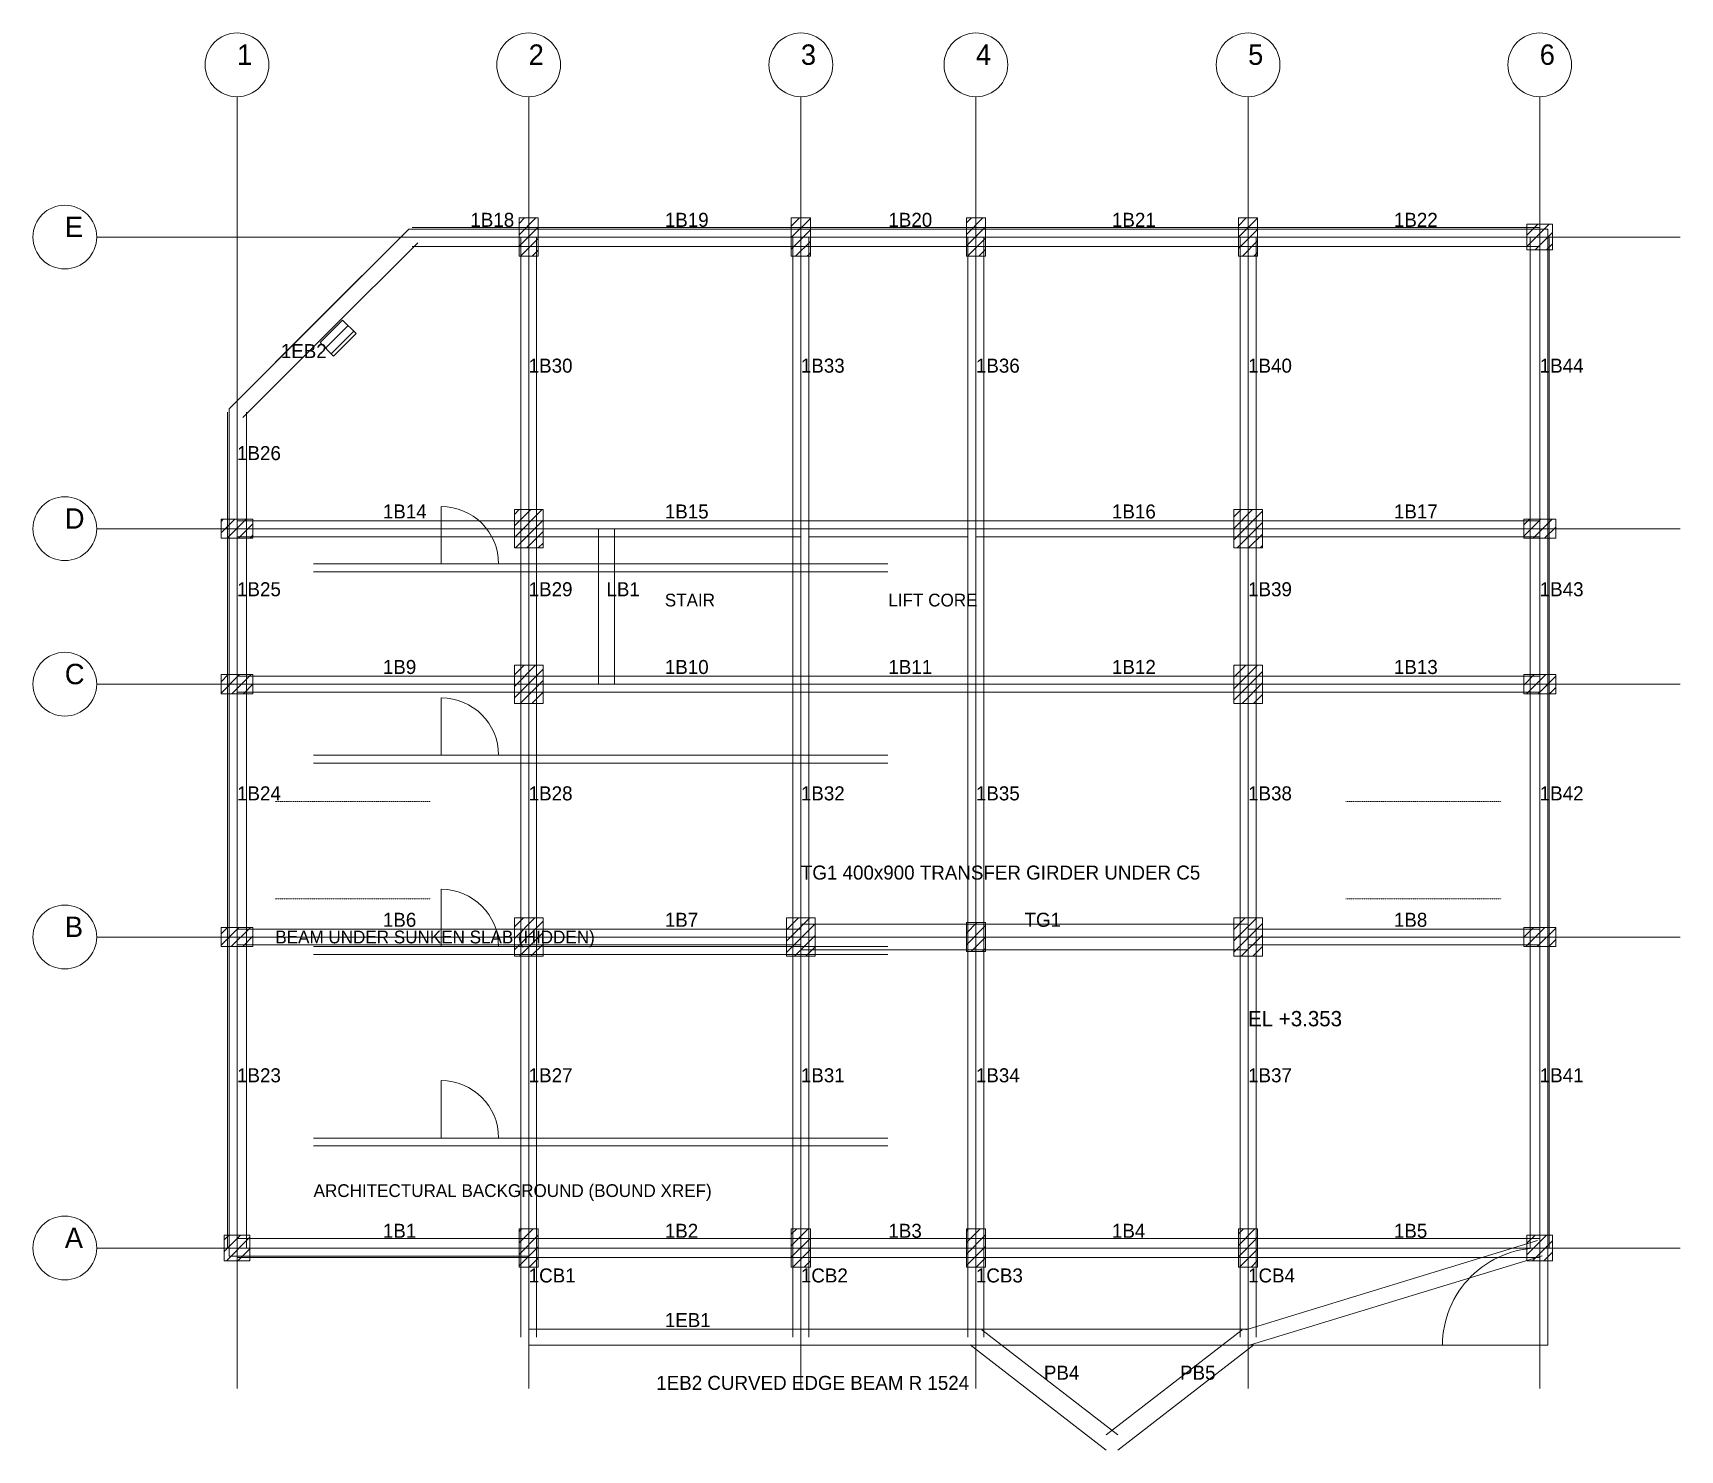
# Model space of a CAD drawing. Extents: x 1000 to 741800, y -207200 to 58400.
# Drawn here: x 484889 to 510711, y -50808 to -28592 of the extents above; entities that cross this region are included whole.
import ezdxf

# ---------------------------------------------------------------- set-up
doc = ezdxf.new("R2010")
doc.units = 0
doc.linetypes.add('HIDDEN', pattern=[6.35, 3.175, -3.175])
for name, color, linetype, lineweight, plot in [('ARCH-PLAN$0$DOOR', 8, 'Continuous', 0, False), ('ARCH-PLAN$0$WALL', 8, 'Continuous', 0, False), ('ARCH-PLAN$0$WINDOW', 8, 'Continuous', 0, False), ('Beam Hidden', 4, 'Continuous', 0, False), ('Beam Line', 4, 'Continuous', 0, False), ('Column', 1, 'Continuous', 0, False), ('Grid', 8, 'Continuous', 0, False), ('Grid Circle', 8, 'Continuous', 0, False), ('Hatch', 9, 'Continuous', 0, False), ('Slab', 5, 'Continuous', 0, False), ('Text-1', 7, 'Continuous', 0, False), ('Text-2', 7, 'Continuous', 0, False), ('Wall', 1, 'Continuous', 0, False)]:
    doc.layers.add(name, color=color, linetype=linetype, lineweight=lineweight, plot=plot)

msp = doc.modelspace()

# ---------------------------------------------------------------- texts
at = {"layer": 'ARCH-PLAN$0$WALL'}
msp.add_text('ARCHITECTURAL BACKGROUND (BOUND XREF)', height=200, dxfattribs=at).set_placement((489289, -46841))
at = {"layer": 'Text-1'}
for s, height, p in [('1B18', 220, (491747, -31632)), ('1B19', 220, (494795, -31632)), ('1B20', 220, (498300, -31632)), ('1B21', 220, (501805, -31632)), ('1B22', 220, (506225, -31632)), ('1EB2', 220, (488775, -33689)), ('1B30', 220, (492661, -33918)), ('1B33', 220, (496928, -33918)), ('1B36', 220, (499672, -33918)), ('1B40', 220, (503939, -33918)), ('1B44', 220, (508511, -33918)), ('1B26', 220, (488089, -35289)), ('1B14', 220, (490375, -36204)), ('1B15', 220, (494795, -36204)), ('1B16', 220, (501805, -36204)), ('1B17', 220, (506225, -36204)), ('1B25', 220, (488089, -37423)), ('1B29', 220, (492661, -37423)), ('LB1', 220, (493880, -37423)), ('STAIR', 200, (494795, -37583)), ('LIFT CORE', 200, (498300, -37583)), ('1B39', 220, (503939, -37423)), ('1B43', 220, (508511, -37423)), ('1B9', 220, (490375, -38642)), ('1B10', 220, (494795, -38642)), ('1B11', 220, (498300, -38642)), ('1B12', 220, (501805, -38642)), ('1B13', 220, (506225, -38642)), ('1B24', 220, (488089, -40623)), ('1B28', 220, (492661, -40623)), ('1B32', 220, (496928, -40623)), ('1B35', 220, (499672, -40623)), ('1B38', 220, (503939, -40623)), ('1B42', 220, (508511, -40623)), ('1B6', 220, (490375, -42605)), ('1B7', 220, (494795, -42605)), ('TG1', 220, (500434, -42605)), ('1B8', 220, (506225, -42605)), ('1B23', 220, (488089, -45043)), ('1B27', 220, (492661, -45043)), ('1B31', 220, (496928, -45043)), ('1B34', 220, (499672, -45043)), ('1B37', 220, (503939, -45043)), ('1B41', 220, (508511, -45043)), ('1B1', 220, (490375, -47481)), ('1B2', 220, (494795, -47481)), ('1B3', 220, (498300, -47481)), ('1B4', 220, (501805, -47481)), ('1B5', 220, (506225, -47481)), ('1CB1', 220, (492661, -48181)), ('1CB2', 220, (496928, -48181)), ('1CB3', 220, (499672, -48181)), ('1CB4', 220, (503939, -48181)), ('1EB1', 220, (494795, -48880)), ('PB4', 220, (500738, -49705)), ('PB5', 220, (502872, -49705))]:
    msp.add_text(s, height=height, dxfattribs=at).set_placement(p)
at = {"layer": 'Text-2'}
for s, height, p in [('TG1 400x900 TRANSFER GIRDER UNDER C5', 220, (496928, -41865)), ('TG1', 220, (500434, -42605)), ('BEAM UNDER SUNKEN SLAB (HIDDEN)', 200, (488689, -42865)), ('EL +3.353', 240, (503939, -44165)), ('1EB2 CURVED EDGE BEAM R 1524', 220, (494661, -49865))]:
    msp.add_text(s, height=height, dxfattribs=at).set_placement(p)

# ---------------------------------------------------------------- blocks, each defined once
blk = doc.blocks.new('GRID_BUBBLE')
at = {"layer": 'Grid Circle'}
blk.add_circle((0, 0), 500, dxfattribs=at)
at = {"layer": 'Text-1'}
blk.add_attdef('GRID', (0, 0), '', height=320, dxfattribs=at)

# ---------------------------------------------------------------- hatches: boundary and pattern name
at = {"layer": 'Hatch'}
h = msp.add_hatch(dxfattribs=at)
h.set_pattern_fill('ANSI31', color=256, scale=40)
h.paths.add_polyline_path([(492511, -32092), (492811, -32092), (492811, -31492), (492511, -31492)])
h = msp.add_hatch(dxfattribs=at)
h.set_pattern_fill('ANSI31', color=256, scale=40)
h.paths.add_polyline_path([(496778, -32092), (497078, -32092), (497078, -31492), (496778, -31492)])
h = msp.add_hatch(dxfattribs=at)
h.set_pattern_fill('ANSI31', color=256, scale=40)
h.paths.add_polyline_path([(499522, -32092), (499822, -32092), (499822, -31492), (499522, -31492)])
h = msp.add_hatch(dxfattribs=at)
h.set_pattern_fill('ANSI31', color=256, scale=40)
h.paths.add_polyline_path([(503789, -32092), (504089, -32092), (504089, -31492), (503789, -31492)])
h = msp.add_hatch(dxfattribs=at)
h.set_pattern_fill('ANSI31', color=256, scale=40)
h.paths.add_polyline_path([(508311, -31992), (508711, -31992), (508711, -31592), (508311, -31592)])
h = msp.add_hatch(dxfattribs=at)
h.set_pattern_fill('ANSI31', color=256, scale=40)
h.paths.add_polyline_path([(489602, -33658), (489956, -33305), (489744, -33093), (489390, -33446)])
h = msp.add_hatch(dxfattribs=at)
h.set_pattern_fill('ANSI31', color=256, scale=40)
h.paths.add_polyline_path([(492436, -36664), (492886, -36664), (492886, -36064), (492436, -36064)])
h = msp.add_hatch(dxfattribs=at)
h.set_pattern_fill('ANSI31', color=256, scale=40)
h.paths.add_polyline_path([(503714, -36664), (504164, -36664), (504164, -36064), (503714, -36064)])
h = msp.add_hatch(dxfattribs=at)
h.set_pattern_fill('ANSI31', color=256, scale=40)
h.paths.add_polyline_path([(487839, -36514), (488339, -36514), (488339, -36214), (487839, -36214)])
h = msp.add_hatch(dxfattribs=at)
h.set_pattern_fill('ANSI31', color=256, scale=40)
h.paths.add_polyline_path([(508261, -36514), (508761, -36514), (508761, -36214), (508261, -36214)])
h = msp.add_hatch(dxfattribs=at)
h.set_pattern_fill('ANSI31', color=256, scale=40)
h.paths.add_polyline_path([(487839, -38952), (488339, -38952), (488339, -38652), (487839, -38652)])
h = msp.add_hatch(dxfattribs=at)
h.set_pattern_fill('ANSI31', color=256, scale=40)
h.paths.add_polyline_path([(492436, -39102), (492886, -39102), (492886, -38502), (492436, -38502)])
h = msp.add_hatch(dxfattribs=at)
h.set_pattern_fill('ANSI31', color=256, scale=40)
h.paths.add_polyline_path([(503714, -39102), (504164, -39102), (504164, -38502), (503714, -38502)])
h = msp.add_hatch(dxfattribs=at)
h.set_pattern_fill('ANSI31', color=256, scale=40)
h.paths.add_polyline_path([(508261, -38952), (508761, -38952), (508761, -38652), (508261, -38652)])
h = msp.add_hatch(dxfattribs=at)
h.set_pattern_fill('ANSI31', color=256, scale=40)
h.paths.add_polyline_path([(492436, -43065), (492886, -43065), (492886, -42465), (492436, -42465)])
h = msp.add_hatch(dxfattribs=at)
h.set_pattern_fill('ANSI31', color=256, scale=40)
h.paths.add_polyline_path([(496703, -43065), (497153, -43065), (497153, -42465), (496703, -42465)])
h = msp.add_hatch(dxfattribs=at)
h.set_pattern_fill('ANSI31', color=256, scale=40)
h.paths.add_polyline_path([(499522, -42990), (499822, -42990), (499822, -42540), (499522, -42540)])
h = msp.add_hatch(dxfattribs=at)
h.set_pattern_fill('ANSI31', color=256, scale=40)
h.paths.add_polyline_path([(503714, -43065), (504164, -43065), (504164, -42465), (503714, -42465)])
h = msp.add_hatch(dxfattribs=at)
h.set_pattern_fill('ANSI31', color=256, scale=40)
h.paths.add_polyline_path([(487839, -42915), (488339, -42915), (488339, -42615), (487839, -42615)])
h = msp.add_hatch(dxfattribs=at)
h.set_pattern_fill('ANSI31', color=256, scale=40)
h.paths.add_polyline_path([(508261, -42915), (508761, -42915), (508761, -42615), (508261, -42615)])
h = msp.add_hatch(dxfattribs=at)
h.set_pattern_fill('ANSI31', color=256, scale=40)
h.paths.add_polyline_path([(487889, -47841), (488289, -47841), (488289, -47441), (487889, -47441)])
h = msp.add_hatch(dxfattribs=at)
h.set_pattern_fill('ANSI31', color=256, scale=40)
h.paths.add_polyline_path([(492511, -47941), (492811, -47941), (492811, -47341), (492511, -47341)])
h = msp.add_hatch(dxfattribs=at)
h.set_pattern_fill('ANSI31', color=256, scale=40)
h.paths.add_polyline_path([(496778, -47941), (497078, -47941), (497078, -47341), (496778, -47341)])
h = msp.add_hatch(dxfattribs=at)
h.set_pattern_fill('ANSI31', color=256, scale=40)
h.paths.add_polyline_path([(499522, -47941), (499822, -47941), (499822, -47341), (499522, -47341)])
h = msp.add_hatch(dxfattribs=at)
h.set_pattern_fill('ANSI31', color=256, scale=40)
h.paths.add_polyline_path([(503789, -47941), (504089, -47941), (504089, -47341), (503789, -47341)])
h = msp.add_hatch(dxfattribs=at)
h.set_pattern_fill('ANSI31', color=256, scale=40)
h.paths.add_polyline_path([(508311, -47841), (508711, -47841), (508711, -47441), (508311, -47441)])

# ---------------------------------------------------------------- linework, layer by layer
at = {"layer": 'ARCH-PLAN$0$DOOR'}
for p, q in [((491289, -36916), (491289, -36016)), ((491289, -39916), (491289, -39016)), ((491289, -42916), (491289, -42016)), ((491289, -45916), (491289, -45016))]:
    msp.add_line(p, q, dxfattribs=at)
for centre in [(491289, -36916), (491289, -39916), (491289, -42916), (491289, -45916)]:
    msp.add_arc(centre, 900, 0, 90, dxfattribs=at)
at = {"layer": 'ARCH-PLAN$0$WALL'}
for p, q in [((489289, -36916), (498289, -36916)), ((489289, -37041), (498289, -37041)), ((489289, -39916), (498289, -39916)), ((489289, -40041), (498289, -40041)), ((489289, -42916), (498289, -42916)), ((489289, -43041), (498289, -43041)), ((489289, -45916), (498289, -45916)), ((489289, -46041), (498289, -46041))]:
    msp.add_line(p, q, dxfattribs=at)
at = {"layer": 'ARCH-PLAN$0$WINDOW'}
for p, q in [((494289, -36916), (496089, -36916)), ((494289, -37041), (496089, -37041)), ((494289, -39916), (496089, -39916)), ((494289, -40041), (496089, -40041)), ((494289, -42916), (496089, -42916)), ((494289, -43041), (496089, -43041)), ((494289, -45916), (496089, -45916)), ((494289, -46041), (496089, -46041))]:
    msp.add_line(p, q, dxfattribs=at)
at = {"layer": 'Beam Hidden', "linetype": 'HIDDEN'}
for p, q in [((488689, -40641), (491127, -40641)), ((505473, -40641), (507911, -40641)), ((488689, -42165), (491127, -42165)), ((505473, -42165), (507911, -42165))]:
    msp.add_line(p, q, dxfattribs=at)
at = {"layer": 'Beam Line'}
for p, q in [((489372, -33075), (490744, -31703)), ((490832, -31642), (492661, -31642)), ((492661, -31642), (496928, -31642)), ((496928, -31642), (499672, -31642)), ((499672, -31642), (503939, -31642)), ((503939, -31642), (508511, -31642)), ((489549, -33252), (490921, -31880)), ((490832, -31942), (492661, -31942)), ((492536, -36364), (492536, -31792)), ((492661, -31942), (496928, -31942)), ((492786, -36364), (492786, -31792)), ((496803, -36364), (496803, -31792)), ((496928, -31942), (499672, -31942)), ((497053, -36364), (497053, -31792)), ((499547, -36364), (499547, -31792)), ((499672, -31942), (503939, -31942)), ((499797, -36364), (499797, -31792)), ((503814, -36364), (503814, -31792)), ((503939, -31942), (508511, -31942)), ((504064, -36364), (504064, -31792)), ((508361, -36364), (508361, -31792)), ((508661, -36364), (508661, -31792)), ((488001, -34447), (489372, -33075)), ((488178, -34623), (489549, -33252)), ((487939, -36364), (487939, -34535)), ((488239, -36364), (488239, -34535)), ((487939, -38802), (487939, -36364)), ((488089, -36239), (492661, -36239)), ((488239, -38802), (488239, -36364)), ((492536, -38802), (492536, -36364)), ((492661, -36239), (496928, -36239)), ((492786, -38802), (492786, -36364)), ((493755, -38802), (493755, -36364)), ((494005, -38802), (494005, -36364)), ((499672, -36239), (503939, -36239)), ((503814, -38802), (503814, -36364)), ((503939, -36239), (508511, -36239)), ((504064, -38802), (504064, -36364)), ((508361, -38802), (508361, -36364)), ((508661, -38802), (508661, -36364)), ((488089, -36489), (492661, -36489)), ((492661, -36489), (496928, -36489)), ((499672, -36489), (503939, -36489)), ((503939, -36489), (508511, -36489)), ((488089, -38677), (492661, -38677)), ((492661, -38677), (496928, -38677)), ((496928, -38677), (499672, -38677)), ((499672, -38677), (503939, -38677)), ((503939, -38677), (508511, -38677)), ((487939, -42765), (487939, -38802)), ((488089, -38927), (492661, -38927)), ((488239, -42765), (488239, -38802)), ((492536, -42765), (492536, -38802)), ((492661, -38927), (496928, -38927)), ((492786, -42765), (492786, -38802)), ((496803, -42765), (496803, -38802)), ((496928, -38927), (499672, -38927)), ((497053, -42765), (497053, -38802)), ((499547, -42765), (499547, -38802)), ((499672, -38927), (503939, -38927)), ((499797, -42765), (499797, -38802)), ((503814, -42765), (503814, -38802)), ((503939, -38927), (508511, -38927)), ((504064, -42765), (504064, -38802)), ((508361, -42765), (508361, -38802)), ((508661, -42765), (508661, -38802)), ((496928, -42565), (503939, -42565)), ((487939, -47641), (487939, -42765)), ((488089, -42640), (492661, -42640)), ((488239, -47641), (488239, -42765)), ((492536, -47641), (492536, -42765)), ((492661, -42640), (496928, -42640)), ((492786, -47641), (492786, -42765)), ((496803, -47641), (496803, -42765)), ((497053, -47641), (497053, -42765)), ((499547, -47641), (499547, -42765)), ((499797, -47641), (499797, -42765)), ((503814, -47641), (503814, -42765)), ((503939, -42640), (508511, -42640)), ((504064, -47641), (504064, -42765)), ((508361, -47641), (508361, -42765)), ((508661, -47641), (508661, -42765)), ((488089, -42890), (492661, -42890)), ((492661, -42890), (496928, -42890)), ((496928, -42965), (503939, -42965)), ((503939, -42890), (508511, -42890)), ((488089, -47491), (492661, -47491)), ((492661, -47491), (496928, -47491)), ((496928, -47491), (499672, -47491)), ((499672, -47491), (503939, -47491)), ((503939, -47491), (508511, -47491)), ((492536, -47641), (492536, -49040)), ((492786, -47641), (492786, -49040)), ((496803, -47641), (496803, -49040)), ((497053, -47641), (497053, -49040)), ((499547, -47641), (499547, -49040)), ((499797, -47641), (499797, -49040)), ((503814, -47641), (503814, -49040)), ((503902, -48921), (508474, -47522)), ((503975, -49160), (508547, -47761)), ((504064, -47641), (504064, -49040)), ((488089, -47791), (492661, -47791)), ((492661, -47791), (496928, -47791)), ((496928, -47791), (499672, -47791)), ((499672, -47791), (503939, -47791)), ((503939, -47791), (508511, -47791)), ((492661, -48915), (496928, -48915)), ((496928, -48915), (499672, -48915)), ((499672, -48915), (503939, -48915)), ((499763, -48922), (501897, -50571)), ((503847, -48922), (501713, -50571)), ((492661, -49165), (496928, -49165)), ((496928, -49165), (499672, -49165)), ((499580, -49159), (501713, -50808)), ((499672, -49165), (503939, -49165)), ((504031, -49159), (501897, -50808))]:
    msp.add_line(p, q, dxfattribs=at)
msp.add_lwpolyline([(492661, -49165), (506987, -49165, -0.414214), (508511, -47641)], format="xyb", dxfattribs=at)
at = {"layer": 'Column'}
for points in [[(492511, -32092), (492811, -32092), (492811, -31492), (492511, -31492)], [(496778, -32092), (497078, -32092), (497078, -31492), (496778, -31492)], [(499522, -32092), (499822, -32092), (499822, -31492), (499522, -31492)], [(503789, -32092), (504089, -32092), (504089, -31492), (503789, -31492)], [(508311, -31992), (508711, -31992), (508711, -31592), (508311, -31592)], [(489602, -33658), (489956, -33305), (489744, -33093), (489390, -33446)], [(492436, -36664), (492886, -36664), (492886, -36064), (492436, -36064)], [(503714, -36664), (504164, -36664), (504164, -36064), (503714, -36064)], [(487839, -36514), (488339, -36514), (488339, -36214), (487839, -36214)], [(508261, -36514), (508761, -36514), (508761, -36214), (508261, -36214)], [(487839, -38952), (488339, -38952), (488339, -38652), (487839, -38652)], [(492436, -39102), (492886, -39102), (492886, -38502), (492436, -38502)], [(503714, -39102), (504164, -39102), (504164, -38502), (503714, -38502)], [(508261, -38952), (508761, -38952), (508761, -38652), (508261, -38652)], [(492436, -43065), (492886, -43065), (492886, -42465), (492436, -42465)], [(496703, -43065), (497153, -43065), (497153, -42465), (496703, -42465)], [(499522, -42990), (499822, -42990), (499822, -42540), (499522, -42540)], [(503714, -43065), (504164, -43065), (504164, -42465), (503714, -42465)], [(487839, -42915), (488339, -42915), (488339, -42615), (487839, -42615)], [(508261, -42915), (508761, -42915), (508761, -42615), (508261, -42615)], [(487889, -47841), (488289, -47841), (488289, -47441), (487889, -47441)], [(492511, -47941), (492811, -47941), (492811, -47341), (492511, -47341)], [(496778, -47941), (497078, -47941), (497078, -47341), (496778, -47341)], [(499522, -47941), (499822, -47941), (499822, -47341), (499522, -47341)], [(503789, -47941), (504089, -47941), (504089, -47341), (503789, -47341)], [(508311, -47841), (508711, -47841), (508711, -47441), (508311, -47441)]]:
    msp.add_lwpolyline(points, close=True, dxfattribs=at)
at = {"layer": 'Grid'}
for p, q in [((488089, -49841), (488089, -29592)), ((492661, -49841), (492661, -29592)), ((496928, -49841), (496928, -29592)), ((499672, -49841), (499672, -29592)), ((503939, -49841), (503939, -29592)), ((508511, -49841), (508511, -29592)), ((485889, -31792), (510711, -31792)), ((485889, -36364), (510711, -36364)), ((485889, -38802), (510711, -38802)), ((485889, -42765), (510711, -42765)), ((485889, -47641), (510711, -47641))]:
    msp.add_line(p, q, dxfattribs=at)
at = {"layer": 'Slab'}
for points in [[(487964, -47766), (492661, -47766), (492661, -49165), (508636, -49165), (508636, -31667), (490781, -31667), (487964, -34483)], [(492661, -38802), (496928, -38802), (496928, -36364), (492661, -36364)]]:
    msp.add_lwpolyline(points, close=True, dxfattribs=at)
at = {"layer": 'Wall'}
for points in [[(496803, -38802), (497053, -38802), (497053, -36239), (496803, -36239)], [(497053, -36489), (499547, -36489), (499547, -36239), (497053, -36239)], [(499547, -38802), (499797, -38802), (499797, -36239), (499547, -36239)]]:
    msp.add_lwpolyline(points, close=True, dxfattribs=at)

# ---------------------------------------------------------------- block references
at = {"layer": 'Grid Circle'}
for p, values in [((488089, -29092), {'GRID': '1'}), ((492661, -29092), {'GRID': '2'}), ((496928, -29092), {'GRID': '3'}), ((499672, -29092), {'GRID': '4'}), ((503939, -29092), {'GRID': '5'}), ((508511, -29092), {'GRID': '6'}), ((485389, -31792), {'GRID': 'E'}), ((485389, -36364), {'GRID': 'D'}), ((485389, -38802), {'GRID': 'C'}), ((485389, -42765), {'GRID': 'B'}), ((485389, -47641), {'GRID': 'A'})]:
    msp.add_blockref('GRID_BUBBLE', p, dxfattribs=at).add_auto_attribs(values)

msp.set_redraw_order([(e.dxf.handle, doc.entitydb.next_handle()) for e in msp.query("TEXT MTEXT ATTDEF DIMENSION ARC_DIMENSION")])  # texts and dimensions are drawn at this point

doc.saveas('drawing.dxf')
